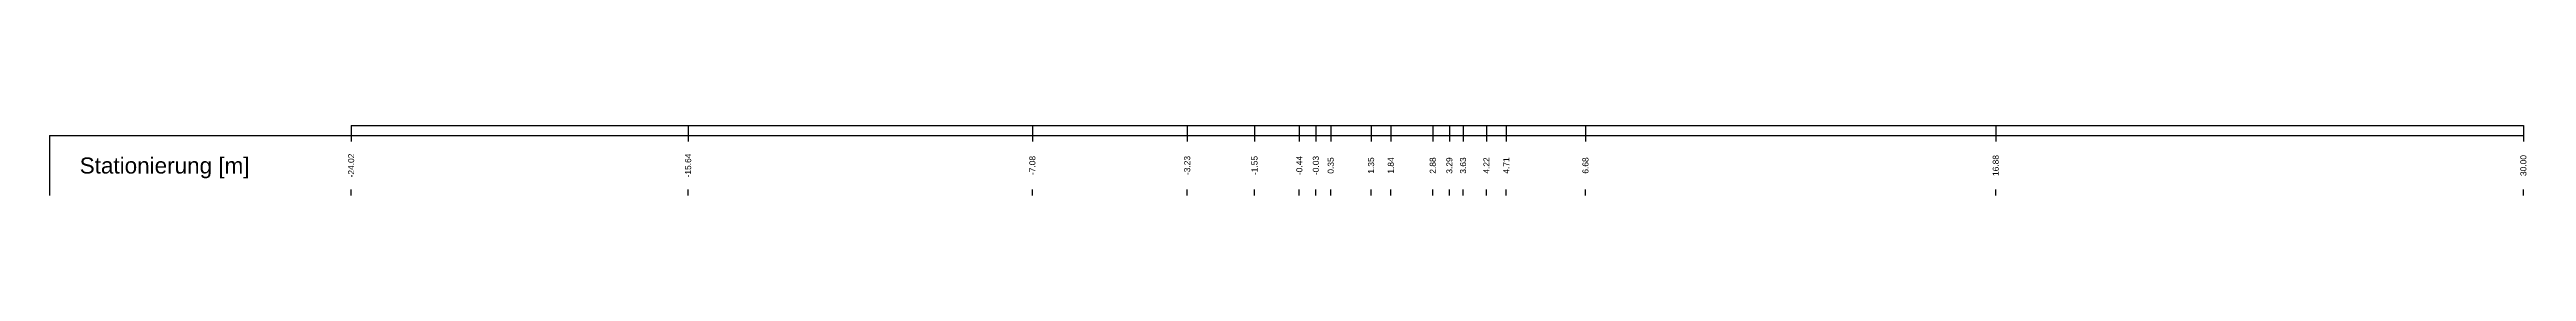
# Model space of a CAD drawing. Header units: millimetres. Extents: x -8 to 79, y -83 to 317.
# Drawn here: x -7.5 to 54.1, y 104.2 to 106 of the extents above; entities that cross this region are included whole.
import ezdxf
from ezdxf.enums import TextEntityAlignment as Align

# ---------------------------------------------------------------- set-up
doc = ezdxf.new("R2010")
doc.units = ezdxf.units.MM
doc.styles.get("Standard").update_dxf_attribs({"font": 'arial.ttf'})

msp = doc.modelspace()

# ---------------------------------------------------------------- texts
msp.add_text('Stationierung [m]', height=0.4).set_placement((-6.75, 105), align=Align.MIDDLE_LEFT)
for s, p in [('-24.02', (0, 105)), ('-15.64', (8.38, 105)), ('-7.08', (16.94, 105)), ('-3.23', (20.79, 105)), ('-1.55', (22.465, 105)), ('-0.44', (23.578, 105)), ('-0.03', (23.989, 105)), ('0.35', (24.36, 105)), ('1.35', (25.363, 105)), ('1.84', (25.854, 105)), ('2.88', (26.897, 105)), ('3.29', (27.309, 105)), ('3.63', (27.65, 105)), ('4.22', (28.231, 105)), ('4.71', (28.723, 105)), ('6.68', (30.693, 105)), ('16.88', (40.895, 105)), ('30.00', (54.017, 105))]:
    msp.add_text(s, height=0.15, rotation=90).set_placement(p, align=Align.MIDDLE)

# ---------------------------------------------------------------- linework, layer by layer
at = {"layer": 'band'}
for p, q in [((0, 105.75), (0, 105.6)), ((8.38, 105.75), (8.38, 105.6)), ((16.94, 105.75), (16.94, 105.6)), ((20.79, 105.75), (20.79, 105.6)), ((22.465, 105.75), (22.465, 105.6)), ((23.578, 105.75), (23.578, 105.6)), ((23.989, 105.75), (23.989, 105.6)), ((24.36, 105.75), (24.36, 105.6)), ((25.363, 105.75), (25.363, 105.6)), ((25.854, 105.75), (25.854, 105.6)), ((26.897, 105.75), (26.897, 105.6)), ((27.309, 105.75), (27.309, 105.6)), ((27.65, 105.75), (27.65, 105.6)), ((28.231, 105.75), (28.231, 105.6)), ((28.723, 105.75), (28.723, 105.6)), ((30.693, 105.75), (30.693, 105.6)), ((40.895, 105.75), (40.895, 105.6)), ((54.017, 105.75), (54.017, 105.6)), ((0, 104.25), (0, 104.4)), ((8.38, 104.25), (8.38, 104.4)), ((16.94, 104.25), (16.94, 104.4)), ((20.79, 104.25), (20.79, 104.4)), ((22.465, 104.25), (22.465, 104.4)), ((23.578, 104.25), (23.578, 104.4)), ((23.989, 104.25), (23.989, 104.4)), ((24.36, 104.25), (24.36, 104.4)), ((25.363, 104.25), (25.363, 104.4)), ((25.854, 104.25), (25.854, 104.4)), ((26.897, 104.25), (26.897, 104.4)), ((27.309, 104.25), (27.309, 104.4)), ((27.65, 104.25), (27.65, 104.4)), ((28.231, 104.25), (28.231, 104.4)), ((28.723, 104.25), (28.723, 104.4)), ((30.693, 104.25), (30.693, 104.4)), ((40.895, 104.25), (40.895, 104.4)), ((54.017, 104.25), (54.017, 104.4))]:
    msp.add_line(p, q, dxfattribs=at)
at = {"layer": 'frame'}
for p, q in [((0, 106), (54.017, 106)), ((-7.5, 105.75), (54.017, 105.75)), ((-7.5, 105.75), (-7.5, 104.25))]:
    msp.add_line(p, q, dxfattribs=at)
at = {"layer": 'marker', "color": 253}
for p, q in [((0, 106), (0, 105.75)), ((8.38, 106), (8.38, 105.75)), ((16.94, 106), (16.94, 105.75)), ((20.79, 106), (20.79, 105.75)), ((22.465, 106), (22.465, 105.75)), ((23.578, 106), (23.578, 105.75)), ((23.989, 106), (23.989, 105.75)), ((24.36, 106), (24.36, 105.75)), ((25.363, 106), (25.363, 105.75)), ((25.854, 106), (25.854, 105.75)), ((26.897, 106), (26.897, 105.75)), ((27.309, 106), (27.309, 105.75)), ((27.65, 106), (27.65, 105.75)), ((28.231, 106), (28.231, 105.75)), ((28.723, 106), (28.723, 105.75)), ((30.693, 106), (30.693, 105.75)), ((40.895, 106), (40.895, 105.75)), ((54.017, 106), (54.017, 105.75))]:
    msp.add_line(p, q, dxfattribs=at)

msp.set_redraw_order([(e.dxf.handle, doc.entitydb.next_handle()) for e in msp.query("TEXT MTEXT ATTDEF DIMENSION ARC_DIMENSION")])  # texts and dimensions are drawn at this point

doc.saveas('drawing.dxf')
